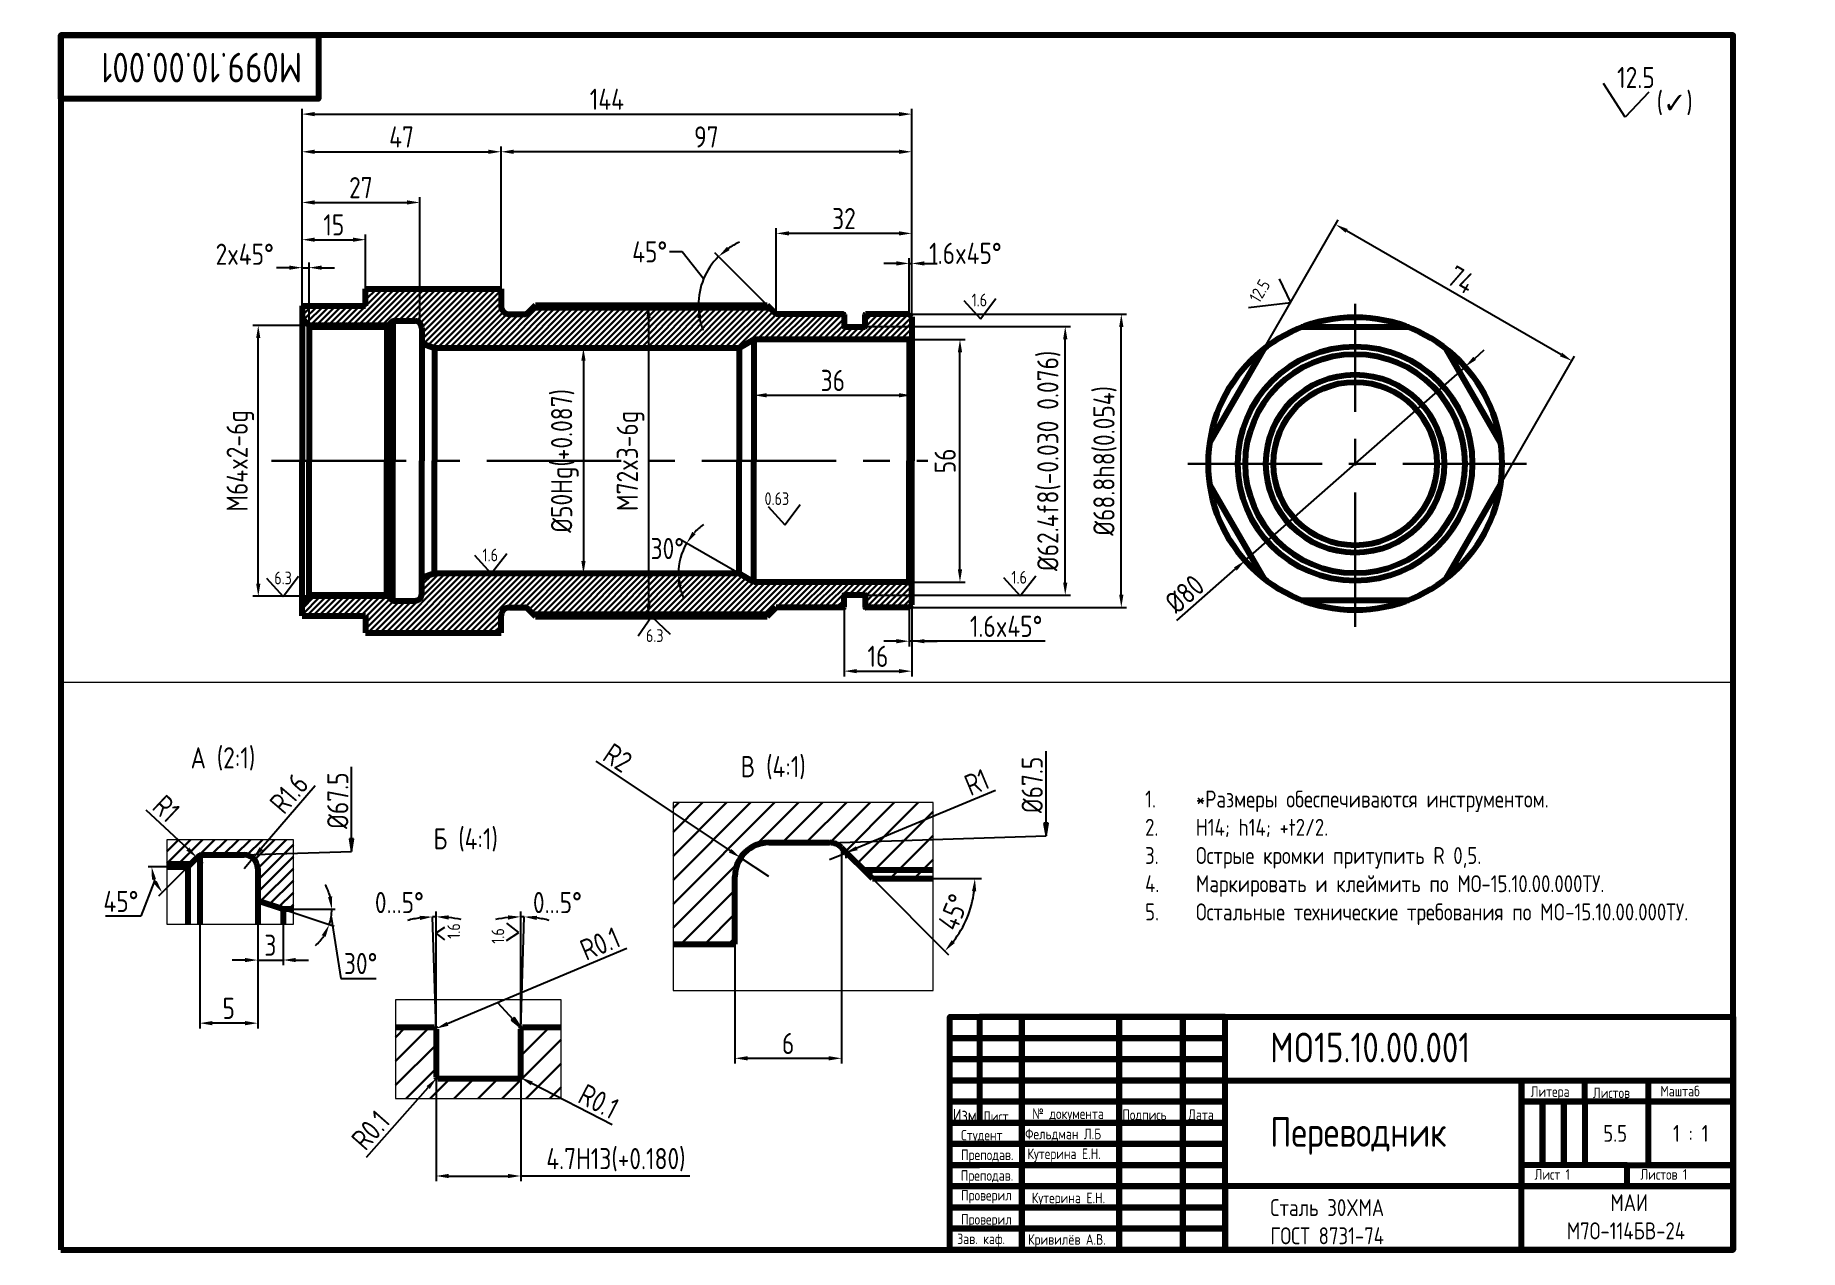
# Paper-space layout 'Лист1' of a CAD drawing. Header units: millimetres. Extents: x 14 to 431, y 5 to 292.
# The model-space entities are those that its viewports show. They can reach past a viewport. Long polylines and large blocks are cut down to what shows.
import ezdxf

# ---------------------------------------------------------------- set-up
doc = ezdxf.new("R2010")
doc.units = ezdxf.units.MM
doc.linetypes.add('CENTER', pattern=[50.8, 31.75, -6.35, 6.35, -6.35])
for name, color, linetype, lineweight in [('AM_5', 3, 'Continuous', 25), ('Оси', 1, 'CENTER', 30), ('Основной', 5, 'Continuous', 80), ('Размеры', 3, 'Continuous', 25), ('Текст', 3, 'Continuous', 20), ('Тескт', 250, 'Continuous', 25)]:
    doc.layers.add(name, color=color, linetype=linetype, lineweight=lineweight)
doc.layers.add('AM_VIEWS', color=1, linetype='Continuous', lineweight=25, plot=False)
doc.layers.add('Шероховатость', color=210, linetype='Continuous')
doc.styles.get("Standard").update_dxf_attribs({"font": 'arial.ttf'})
doc.styles.add('ГОСТ', font='GOST_A.TTF')
doc.dimstyles.new('Apx$0', dxfattribs={"dimtxt": 5, "dimasz": 3, "dimexe": 1.25, "dimexo": 0, "dimgap": 1, "dimtad": 1, "dimdsep": 46, "dimtxsty": 'ГОСТ', "dimcen": 5, "dimclrd": 256, "dimclre": 256, "dimclrt": 256, "dimadec": 0, "dimazin": 2, "dimtp": 0.1, "dimtm": 0.1, "dimtfac": 0.71, "dimtmove": 1, "dimatfit": 3, "dimldrblk": 'NONE', "dimfxl": 1, "dimlwd": -1, "dimlwe": -1, "dimarcsym": 0})
doc.dimstyles.new('Apx$2', dxfattribs={"dimtxt": 5, "dimasz": 3, "dimexe": 1.25, "dimexo": 0, "dimgap": 1, "dimtad": 1, "dimdsep": 46, "dimtxsty": 'ГОСТ', "dimcen": 5, "dimclrd": 256, "dimclre": 256, "dimclrt": 256, "dimadec": 0, "dimazin": 2, "dimtp": 0.1, "dimtm": 0.1, "dimtfac": 0.71, "dimtmove": 1, "dimatfit": 3, "dimldrblk": 'NONE', "dimfxl": 1, "dimlwd": -1, "dimlwe": -1, "dimarcsym": 0})
doc.dimstyles.new('Apx$3', dxfattribs={"dimtxt": 5, "dimasz": 3, "dimexe": 1.25, "dimexo": 0, "dimgap": 1, "dimtad": 1, "dimdsep": 46, "dimtxsty": 'ГОСТ', "dimcen": 5, "dimclrd": 256, "dimclre": 256, "dimclrt": 256, "dimadec": 0, "dimazin": 2, "dimtp": 0.1, "dimtm": 0.1, "dimtfac": 0.71, "dimtmove": 1, "dimatfit": 3, "dimldrblk": 'NONE', "dimfxl": 1, "dimlwd": -1, "dimlwe": -1, "dimarcsym": 0})
doc.dimstyles.new('Apx$4', dxfattribs={"dimtxt": 5, "dimasz": 3, "dimexe": 1.25, "dimexo": 0, "dimgap": 1, "dimtad": 1, "dimdsep": 46, "dimtxsty": 'ГОСТ', "dimcen": 5, "dimclrd": 256, "dimclre": 256, "dimclrt": 256, "dimadec": 0, "dimazin": 2, "dimtp": 0.1, "dimtm": 0.1, "dimtfac": 0.71, "dimtmove": 1, "dimatfit": 3, "dimldrblk": 'NONE', "dimfxl": 1, "dimlwd": -1, "dimlwe": -1, "dimarcsym": 0})

psp = doc.layouts.new('Лист1')

# ---------------------------------------------------------------- texts
at = {"layer": 'Основной', "insert": (272.116, 113.498), "char_height": 4, "attachment_point": 1}
psp.add_mtext_dynamic_manual_height_columns('\\pi-12,l16,t16;{\\fGOST type A|b0|i0|c0|p34;1.^I*\\fGOST type A|b0|i0|c204|p34;Размеры обеспечиваются инструментом\\fGOST type A|b0|i0|c0|p34;.\\P2.^IH14; h14; +t2/2.\\P3.^I\\fGOST type A|b0|i0|c204|p34;Острые кромки притупить \\fGOST type A|b0|i0|c0|p34;R 0,5.\\P4.^I\\fGOST type A|b0|i0|c204|p34;Маркировать и клеймить по МО\\fGOST type A|b0|i0|c0|p34;-15.10.00.000\\fGOST type A|b0|i0|c204|p34;ТУ\\fGOST type A|b0|i0|c0|p34;.\\P5.^I\\fGOST type A|b0|i0|c204|p34;Остальные технические требования по \\fGOST type A|b0|i0|c0|p34;MO-15.10.00.000\\fGOST type A|b0|i0|c204|p34;ТУ\\fGOST type A|b0|i0|c0|p34;.}', width=134.07268, gutter_width=12.5, heights=[0], dxfattribs=at)
at = {"layer": 'Размеры', "char_height": 5, "attachment_point": 1, "rotation": 90}
for insert in [(246.95, 108.165), (82.932, 104.448)]:
    psp.add_mtext_dynamic_manual_height_columns('{\\fGOST type A|b0|i0|c204|p34;%%C\\fGOST type A|b0|i0|c0|p34;67.5}', width=12.5448, gutter_width=12.5, heights=[0], dxfattribs=dict(at, insert=insert))
at = {"layer": 'Текст', "color": 0, "insert": (76.994, 280.866), "char_height": 7, "attachment_point": 1, "rotation": 180}
psp.add_mtext_dynamic_manual_height_columns('{\\fGOST type A|b0|i0|c0|p34;M099.10.00.001}', width=59.62281, gutter_width=12.5, heights=[0], dxfattribs=at)
at = {"layer": 'Текст', "color": 0, "style": 'ГОСТ'}
for s, width, heights, insert, char_height, attachment_point in [('MO15.10.00.001', 79.05245, [0], (305.68, 56.286), 7, 1), ('Литера', 15, [0], (367.181, 43.622), 2.5, 1), ('Листов', 15, [0], (381.885, 43.314), 2.5, 1), ('Маштаб', 30, [0], (397.812, 43.721), 2.5, 1), ('Изм.', 4.24529, [0], (230.679, 38.282), 3, 1), ('№ документа', 22.31239, [0], (249.475, 38.392), 2.5, 1), ('Фельдман Л.Б', 22.28536, [0], (247.765, 33.608), 2.5, 1), ('Переводник', 79.05245, [0], (305.68, 36.322), 7, 1), ('5.5', 20, [0], (387.143, 32.5), 4, 5), ('1 : 1', 20, [0], (405, 32.5), 4, 5), ('Студент', 17, [0], (232.648, 33.315), 2.5, 1), ('Преподав.', 17, [0], (232.645, 28.678), 2.5, 1), ('Кутерина Е.Н.', 23, [3.129], (248.306, 28.925), 2.5, 1), ('Преподав.', 17, [0], (232.587, 23.797), 2.5, 1), ('Лист 1', 25, [0], (368.104, 24.051), 2.5, 1), ('Листов 1', 25, [0], (393.104, 24.051), 2.5, 1), ('Проверил', 14.34686, [0], (232.653, 19.128), 2.5, 1), ('Кутерина Е.Н.', 23, [3.129], (249.337, 18.493), 2.5, 1), ('Сталь 30XMA^JГОСТ 8731-74', 79.05245, [0], (305.68, 16.956), 4, 1), ('\\pi20.99571;МАИ\\P\\pi10.70264;М7О-114БВ-24', 50, [0], (365, 18.128), 4, 1), ('Проверил', 14.34686, [0], (232.653, 13.432), 2.5, 1), ('Зав. каф.', 13.02451, [7.58], (231.728, 8.819), 2.5, 1), ('Кривилёв А.В.', 23, [3.129], (248.45, 8.686), 2.5, 1)]:
    psp.add_mtext_dynamic_manual_height_columns(s, width=width, gutter_width=12.5, heights=heights, dxfattribs=dict(at, insert=insert, char_height=char_height, attachment_point=attachment_point))
at = {"layer": 'Текст', "color": 0, "insert": (237.81, 37.74), "char_height": 2.5, "width": 6.25625, "attachment_point": 1, "style": 'ГОСТ'}
psp.add_mtext('Лист.', dxfattribs=at)
at = {"layer": 'Текст', "color": 0, "char_height": 2.5, "attachment_point": 1, "style": 'ГОСТ'}
for s, insert in [('Подпись', (270.727, 38.15)), ('Дата', (286.289, 38.165))]:
    psp.add_mtext(s, dxfattribs=dict(at, insert=insert))
at = {"layer": 'Тескт', "char_height": 5, "attachment_point": 1}
for s, insert in [('{\\fGOST type A|b0|i0|c0|p34;A (2:1)}', (50.668, 123.757)), ('{\\fGOST type A|b0|i0|c0|p34;B (4:1)}', (180.603, 121.669)), ('{\\fGOST type A|b0|i0|c204|p34;Б\\fGOST type A|b0|i0|c0|p34; (\\fGOST type A|b0|i0|c204|p34;4\\fGOST type A|b0|i0|c0|p34;:1)}', (108.022, 104.612))]:
    psp.add_mtext_dynamic_manual_height_columns(s, width=37.75161, gutter_width=12.5, heights=[0], dxfattribs=dict(at, insert=insert))
at = {"layer": 'Шероховатость', "attachment_point": 1}
for s, width, insert, char_height in [('{\\fGOST type A|b0|i0|c204|p34;12.5}', 17.2724, (387.601, 284.516), 5), ('{\\fGOST type A|b0|i0|c204|p34;(}✓{\\fGOST type A|b0|i0|c204|p34;)}', 29.38294, (396.93, 278.611), 5), ('{\\fGOST type A|b0|i0|c204|p34;1.6}', 17.2724, (235.133, 230.926), 3), ('{\\fGOST type A|b0|i0|c0|p34;0.63}', 17.2724, (186.226, 183.988), 3), ('{\\fGOST type A|b0|i0|c204|p34;1.6}', 17.2724, (119.604, 170.682), 3), ('{\\fGOST type A|b0|i0|c0|p34;6.3}', 17.2724, (70.421, 165.25), 3), ('{\\fGOST type A|b0|i0|c204|p34;1.6}', 17.2724, (244.536, 165.405), 3), ('{\\fGOST type A|b0|i0|c0|p34;6.3}', 17.2724, (158.207, 151.619), 3)]:
    psp.add_mtext_dynamic_manual_height_columns(s, width=width, gutter_width=12.5, heights=[0], dxfattribs=dict(at, insert=insert, char_height=char_height))
at = {"layer": 'Шероховатость', "char_height": 3, "attachment_point": 1}
for s, insert, rotation in [('{\\fGOST type A|b0|i0|c0|p34;12.5}', (300.522, 230.066), 58.97206), ('{\\fGOST type A|b0|i0|c204|p34;1.6}', (111.327, 78.487), 90), ('{\\fGOST type A|b0|i0|c204|p34;1.6}', (121.745, 77.314), 90)]:
    psp.add_mtext_dynamic_manual_height_columns(s, width=17.2724, gutter_width=12.5, heights=[0], dxfattribs=dict(at, insert=insert, rotation=rotation))

msp = doc.modelspace()

# ---------------------------------------------------------------- blocks, each defined once
blk = doc.blocks.new('*D44')
at = {"layer": 'Размеры', "transparency": 16777216}
for p, q in [((188.99, 226.08), (188.99, 246.43)), ((220.99, 225.48), (220.99, 246.43)), ((217.99, 245.18), (191.99, 245.18))]:
    blk.add_line(p, q, dxfattribs=at)
for points in [[(191.99, 245.68), (191.99, 244.68), (188.99, 245.18)], [(217.99, 245.68), (217.99, 244.68), (220.99, 245.18)]]:
    blk.add_solid(points, dxfattribs=at)
at = {"layer": 'Размеры', "transparency": 16777216, "insert": (204.99, 248.68), "char_height": 5, "attachment_point": 5, "style": 'ГОСТ'}
blk.add_mtext('32', dxfattribs=at)
blk = doc.blocks.new('_NONE')
blk = doc.blocks.new('*D45')
at = {"layer": 'AM_5', "transparency": 16777216}
for p, q in [((123.99, 232.08), (123.99, 265.72)), ((217.99, 264.47), (126.99, 264.47)), ((220.99, 225.48), (220.99, 265.72))]:
    blk.add_line(p, q, dxfattribs=at)
for points in [[(126.99, 264.97), (126.99, 263.97), (123.99, 264.47)], [(217.99, 264.97), (217.99, 263.97), (220.99, 264.47)]]:
    blk.add_solid(points, dxfattribs=at)
at = {"layer": 'AM_5', "transparency": 16777216, "insert": (172.49, 267.97), "char_height": 5, "attachment_point": 5, "style": 'ГОСТ'}
blk.add_mtext('97', dxfattribs=at)
blk = doc.blocks.new('*D46')
at = {"layer": 'AM_5', "transparency": 16777216}
for p, q in [((76.99, 228.08), (76.99, 274.62)), ((79.99, 273.37), (217.99, 273.37)), ((220.99, 225.48), (220.99, 274.62))]:
    blk.add_line(p, q, dxfattribs=at)
for points in [[(79.99, 273.87), (79.99, 272.87), (76.99, 273.37)], [(217.99, 273.87), (217.99, 272.87), (220.99, 273.37)]]:
    blk.add_solid(points, dxfattribs=at)
at = {"layer": 'AM_5', "transparency": 16777216, "insert": (148.99, 276.87), "char_height": 5, "attachment_point": 5, "style": 'ГОСТ'}
blk.add_mtext('144', dxfattribs=at)
blk = doc.blocks.new('*D47')
at = {"layer": 'AM_5', "transparency": 16777216}
for p, q in [((76.99, 225.08), (76.99, 238.33)), ((78.65, 223.42), (78.65, 238.33)), ((73.99, 237.08), (70.99, 237.08)), ((76.99, 237.08), (78.65, 237.08)), ((81.65, 237.08), (84.65, 237.08))]:
    blk.add_line(p, q, dxfattribs=at)
for points in [[(73.99, 237.58), (73.99, 236.58), (76.99, 237.08)], [(81.65, 237.58), (81.65, 236.58), (78.65, 237.08)]]:
    blk.add_solid(points, dxfattribs=at)
at = {"layer": 'AM_5', "transparency": 16777216, "insert": (63.44, 240.25), "char_height": 5, "attachment_point": 5, "style": 'ГОСТ'}
blk.add_mtext('2x45%%D', dxfattribs=at)
blk = doc.blocks.new('*D48')
at = {"layer": 'AM_5', "transparency": 16777216}
for p, q in [((76.99, 228.08), (76.99, 244.94)), ((79.99, 243.69), (88.99, 243.69)), ((91.99, 228.08), (91.99, 244.94))]:
    blk.add_line(p, q, dxfattribs=at)
for points in [[(79.99, 244.19), (79.99, 243.19), (76.99, 243.69)], [(88.99, 244.19), (88.99, 243.19), (91.99, 243.69)]]:
    blk.add_solid(points, dxfattribs=at)
at = {"layer": 'AM_5', "transparency": 16777216, "insert": (84.49, 247.19), "char_height": 5, "attachment_point": 5, "style": 'ГОСТ'}
blk.add_mtext('15', dxfattribs=at)
blk = doc.blocks.new('*D49')
at = {"layer": 'AM_5', "transparency": 16777216}
for p, q in [((76.99, 228.08), (76.99, 265.72)), ((79.99, 264.47), (120.99, 264.47)), ((123.99, 232.08), (123.99, 265.72))]:
    blk.add_line(p, q, dxfattribs=at)
for points in [[(79.99, 264.97), (79.99, 263.97), (76.99, 264.47)], [(120.99, 264.97), (120.99, 263.97), (123.99, 264.47)]]:
    blk.add_solid(points, dxfattribs=at)
at = {"layer": 'AM_5', "transparency": 16777216, "insert": (100.49, 267.97), "char_height": 5, "attachment_point": 5, "style": 'ГОСТ'}
blk.add_mtext('47', dxfattribs=at)
blk = doc.blocks.new('*D50')
at = {"layer": 'AM_5', "transparency": 16777216}
for p, q in [((217.39, 238.08), (214.39, 238.08)), ((220.39, 226.08), (220.39, 239.33)), ((220.39, 238.08), (220.99, 238.08)), ((220.99, 225.48), (220.99, 239.33)), ((223.99, 238.08), (226.99, 238.08))]:
    blk.add_line(p, q, dxfattribs=at)
for points in [[(217.39, 238.58), (217.39, 237.58), (220.39, 238.08)], [(223.99, 238.58), (223.99, 237.58), (220.99, 238.08)]]:
    blk.add_solid(points, dxfattribs=at)
at = {"layer": 'AM_5', "transparency": 16777216, "insert": (233.67, 240.47), "char_height": 5, "attachment_point": 5, "style": 'ГОСТ'}
blk.add_mtext('1.6x45%%D', dxfattribs=at)
blk = doc.blocks.new('*D51')
at = {"layer": 'AM_5', "transparency": 16777216}
for p, q in [((166.78, 240.82), (163.78, 240.82)), ((171.84, 234.43), (166.78, 240.82)), ((186.87, 228.2), (174.48, 240.59))]:
    blk.add_line(p, q, dxfattribs=at)
for start, end in [(113.8474, 124.4237), (135, 180), (190.5763, 201.1526)]:
    blk.add_arc((186.87, 228.2), 16.28, start, end, dxfattribs=at)
for points in [[(177.99, 241.24), (177.35, 242.01), (175.36, 239.71)], [(170.38, 225.16), (171.37, 225.26), (170.6, 228.2)]]:
    blk.add_solid(points, dxfattribs=at)
at = {"layer": 'AM_5', "transparency": 16777216, "insert": (159.1, 240.82), "char_height": 5, "attachment_point": 5, "style": 'ГОСТ'}
blk.add_mtext('45°', dxfattribs=at)
blk = doc.blocks.new('*D52')
at = {"layer": 'AM_5', "transparency": 16777216}
for p, q in [((78.65, 223.42), (65.4, 223.42)), ((66.65, 162.42), (66.65, 220.42)), ((78.65, 159.42), (65.4, 159.42))]:
    blk.add_line(p, q, dxfattribs=at)
for points in [[(66.15, 220.42), (67.15, 220.42), (66.65, 223.42)], [(66.15, 162.42), (67.15, 162.42), (66.65, 159.42)]]:
    blk.add_solid(points, dxfattribs=at)
at = {"layer": 'AM_5', "transparency": 16777216, "insert": (62.42, 191.42), "char_height": 5, "attachment_point": 5, "rotation": 90, "style": 'ГОСТ'}
blk.add_mtext('M64x2-6g', dxfattribs=at)
blk = doc.blocks.new('*D53')
at = {"layer": 'AM_5', "transparency": 16777216}
for p, q in [((144.26, 218.08), (142.2, 218.08)), ((143.45, 215.08), (143.45, 167.77)), ((144.26, 164.77), (142.2, 164.77))]:
    blk.add_line(p, q, dxfattribs=at)
for points in [[(142.95, 215.08), (143.95, 215.08), (143.45, 218.08)], [(142.95, 167.77), (143.95, 167.77), (143.45, 164.77)]]:
    blk.add_solid(points, dxfattribs=at)
at = {"layer": 'AM_5', "transparency": 16777216, "insert": (139.06, 191.42), "char_height": 5, "attachment_point": 5, "rotation": 90, "style": 'ГОСТ'}
blk.add_mtext('%%C50Hg(+0.087)', dxfattribs=at)
blk = doc.blocks.new('*D54')
at = {"layer": 'AM_5', "transparency": 16777216}
for p, q in [((159.49, 228.2), (157.56, 228.2)), ((158.81, 225.2), (158.81, 157.65)), ((159.49, 154.65), (157.56, 154.65))]:
    blk.add_line(p, q, dxfattribs=at)
for points in [[(158.31, 225.2), (159.31, 225.2), (158.81, 228.2)], [(158.31, 157.65), (159.31, 157.65), (158.81, 154.65)]]:
    blk.add_solid(points, dxfattribs=at)
at = {"layer": 'AM_5', "transparency": 16777216, "insert": (154.58, 191.42), "char_height": 5, "attachment_point": 5, "rotation": 90, "style": 'ГОСТ'}
blk.add_mtext('M72x3-6g', dxfattribs=at)
blk = doc.blocks.new('*D55')
at = {"layer": 'AM_5', "transparency": 16777216}
blk.add_line((180.26, 164.77), (166.72, 172.58), dxfattribs=at)
for start, end in [(126.0494, 138.0247), (150, 180), (191.9753, 203.9506)]:
    blk.add_arc((180.26, 164.77), 14.38, start, end, dxfattribs=at)
for points in [[(169.97, 174.09), (169.16, 174.68), (167.8, 171.96)], [(165.69, 161.73), (166.69, 161.84), (165.88, 164.77)]]:
    blk.add_solid(points, dxfattribs=at)
at = {"layer": 'AM_5', "transparency": 16777216, "insert": (163.26, 170.7), "char_height": 5, "attachment_point": 5, "style": 'ГОСТ'}
blk.add_mtext('30°', dxfattribs=at)
blk = doc.blocks.new('*D56')
at = {"layer": 'AM_5', "transparency": 16777216}
for p, q in [((183.72, 205.75), (183.72, 208.17)), ((186.72, 206.92), (217.99, 206.92)), ((220.99, 205.75), (220.99, 208.17))]:
    blk.add_line(p, q, dxfattribs=at)
for points in [[(186.72, 207.42), (186.72, 206.42), (183.72, 206.92)], [(217.99, 207.42), (217.99, 206.42), (220.99, 206.92)]]:
    blk.add_solid(points, dxfattribs=at)
at = {"layer": 'AM_5', "transparency": 16777216, "insert": (202.36, 210.42), "char_height": 5, "attachment_point": 5, "style": 'ГОСТ'}
blk.add_mtext('36', dxfattribs=at)
blk = doc.blocks.new('*D57')
at = {"layer": 'AM_5', "transparency": 16777216}
for p, q in [((205.02, 159.74), (205.02, 140.48)), ((220.99, 159.74), (220.99, 140.48)), ((208.02, 141.73), (217.99, 141.73))]:
    blk.add_line(p, q, dxfattribs=at)
for points in [[(208.02, 142.23), (208.02, 141.23), (205.02, 141.73)], [(217.99, 142.23), (217.99, 141.23), (220.99, 141.73)]]:
    blk.add_solid(points, dxfattribs=at)
at = {"layer": 'AM_5', "transparency": 16777216, "insert": (213.01, 145.23), "char_height": 5, "attachment_point": 5, "style": 'ГОСТ'}
blk.add_mtext('16', dxfattribs=at)
blk = doc.blocks.new('*D58')
at = {"layer": 'AM_5', "transparency": 16777216}
for p, q in [((220.39, 156.77), (220.39, 147.56)), ((220.99, 157.37), (220.99, 147.56)), ((217.39, 148.81), (214.39, 148.81)), ((220.99, 148.81), (220.39, 148.81)), ((220.99, 148.81), (220.39, 148.81)), ((252.52, 148.81), (220.99, 148.81)), ((223.99, 148.81), (226.99, 148.81))]:
    blk.add_line(p, q, dxfattribs=at)
for points in [[(217.39, 149.31), (217.39, 148.31), (220.39, 148.81)], [(223.99, 149.31), (223.99, 148.31), (220.99, 148.81)]]:
    blk.add_solid(points, dxfattribs=at)
at = {"layer": 'AM_5', "transparency": 16777216, "insert": (243.29, 152.32), "char_height": 5, "attachment_point": 5, "style": 'ГОСТ'}
blk.add_mtext('1.6x45%%D', dxfattribs=at)
blk = doc.blocks.new('*D59')
at = {"layer": 'AM_5', "transparency": 16777216}
for p, q in [((220.39, 220.08), (233.64, 220.08)), ((232.39, 165.77), (232.39, 217.08)), ((220.39, 162.77), (233.64, 162.77))]:
    blk.add_line(p, q, dxfattribs=at)
for points in [[(231.89, 217.08), (232.89, 217.08), (232.39, 220.08)], [(231.89, 165.77), (232.89, 165.77), (232.39, 162.77)]]:
    blk.add_solid(points, dxfattribs=at)
at = {"layer": 'AM_5', "transparency": 16777216, "insert": (228.89, 191.42), "char_height": 5, "attachment_point": 5, "rotation": 90, "style": 'ГОСТ'}
blk.add_mtext('56', dxfattribs=at)
blk = doc.blocks.new('*D60')
at = {"layer": 'AM_5', "transparency": 16777216}
for p, q in [((209.99, 223.18), (258.5, 223.18)), ((257.25, 162.67), (257.25, 220.18)), ((209.89, 159.67), (258.5, 159.67))]:
    blk.add_line(p, q, dxfattribs=at)
for points in [[(256.75, 220.18), (257.75, 220.18), (257.25, 223.18)], [(256.75, 162.67), (257.75, 162.67), (257.25, 159.67)]]:
    blk.add_solid(points, dxfattribs=at)
at = {"layer": 'AM_5', "transparency": 16777216, "insert": (253.39, 191.42), "char_height": 5, "attachment_point": 5, "rotation": 90, "style": 'ГОСТ'}
blk.add_mtext('%%C62.4f8(-0.030 0.076)', dxfattribs=at)
blk = doc.blocks.new('*D61')
at = {"layer": 'AM_5', "transparency": 16777216}
for p, q in [((220.39, 226.08), (271.74, 226.08)), ((270.49, 159.77), (270.49, 223.08)), ((220.39, 156.77), (271.74, 156.77))]:
    blk.add_line(p, q, dxfattribs=at)
for points in [[(269.99, 223.08), (270.99, 223.08), (270.49, 226.08)], [(269.99, 159.77), (270.99, 159.77), (270.49, 156.77)]]:
    blk.add_solid(points, dxfattribs=at)
at = {"layer": 'AM_5', "transparency": 16777216, "insert": (266.64, 191.42), "char_height": 5, "attachment_point": 5, "rotation": 90, "style": 'ГОСТ'}
blk.add_mtext('%%C68.8h8(0.054)', dxfattribs=at)
blk = doc.blocks.new('*D119')
at = {"layer": 'AM_5', "transparency": 16777216}
for p, q in [((353.96, 215.65), (356.21, 217.63)), ((351.71, 213.67), (299.7, 167.85)), ((283.61, 153.68), (297.45, 165.87))]:
    blk.add_line(p, q, dxfattribs=at)
for points in [[(353.63, 216.03), (354.29, 215.28), (351.71, 213.67)], [(297.12, 166.25), (297.78, 165.5), (299.7, 167.85)]]:
    blk.add_solid(points, dxfattribs=at)
at = {"layer": 'AM_5', "transparency": 16777216, "insert": (285.44, 159.96), "char_height": 5, "attachment_point": 5, "rotation": 41.3785, "style": 'ГОСТ'}
blk.add_mtext('%%C80', dxfattribs=at)
blk = doc.blocks.new('*D120')
at = {"layer": 'AM_5', "transparency": 16777216}
for p, q in [((304.17, 217.92), (321.75, 248.36)), ((374.34, 216.55), (323.72, 245.78)), ((359.99, 185.69), (377.56, 216.14))]:
    blk.add_line(p, q, dxfattribs=at)
for points in [[(323.97, 246.21), (323.47, 245.34), (321.13, 247.28)], [(374.59, 216.99), (374.09, 216.12), (376.94, 215.05)]]:
    blk.add_solid(points, dxfattribs=at)
at = {"layer": 'AM_5', "transparency": 16777216, "insert": (350.78, 234.2), "char_height": 5, "attachment_point": 5, "rotation": 330, "style": 'ГОСТ'}
blk.add_mtext('74', dxfattribs=at)
blk = doc.blocks.new('*D121')
at = {"layer": 'AM_5', "transparency": 16777216}
for p, q in [((40.11, 108.98), (49.99, 99.71)), ((53.64, 96.29), (52.18, 97.65))]:
    blk.add_line(p, q, dxfattribs=at)
blk.add_arc((53.64, 96.29), 2, 135, 172.6322, dxfattribs=at)
blk.add_solid([(50.34, 100.07), (49.65, 99.34), (52.18, 97.65)], dxfattribs=at)
at = {"layer": 'AM_5', "transparency": 16777216, "insert": (44.93, 109.26), "char_height": 5, "attachment_point": 5, "rotation": 316.8224, "style": 'ГОСТ'}
blk.add_mtext('R1', dxfattribs=at)
blk = doc.blocks.new('*D122')
at = {"layer": 'AM_5', "transparency": 16777216}
for p, q in [((80.07, 114.62), (67.35, 99.79)), ((63.31, 95.09), (65.39, 97.51))]:
    blk.add_line(p, q, dxfattribs=at)
blk.add_solid([(66.97, 100.12), (67.73, 99.47), (65.39, 97.51)], dxfattribs=at)
at = {"layer": 'AM_5', "transparency": 16777216, "insert": (73.91, 112.82), "char_height": 5, "attachment_point": 5, "rotation": 49.371, "style": 'ГОСТ'}
blk.add_mtext('R1.6', dxfattribs=at)
blk = doc.blocks.new('*D123')
at = {"layer": 'AM_5', "transparency": 16777216}
for p, q in [((109.03, 45.88), (108.77, 45.58)), ((92.24, 26.9), (106.78, 43.33))]:
    blk.add_line(p, q, dxfattribs=at)
blk.add_solid([(106.41, 43.66), (107.16, 43), (108.77, 45.58)], dxfattribs=at)
at = {"layer": 'AM_5', "transparency": 16777216, "insert": (93.18, 33.25), "char_height": 5, "attachment_point": 5, "rotation": 48.5061, "style": 'ГОСТ'}
blk.add_mtext('R0.1', dxfattribs=at)
blk = doc.blocks.new('*D124')
at = {"layer": 'AM_5', "transparency": 16777216}
for p, q in [((128.23, 45.88), (128.59, 45.7)), ((150.24, 34.48), (131.25, 44.32))]:
    blk.add_line(p, q, dxfattribs=at)
blk.add_solid([(131.48, 44.76), (131.02, 43.87), (128.59, 45.7)], dxfattribs=at)
at = {"layer": 'AM_5', "transparency": 16777216, "insert": (147.07, 40.07), "char_height": 5, "attachment_point": 5, "rotation": 332.621, "style": 'ГОСТ'}
blk.add_mtext('R0.1', dxfattribs=at)
blk = doc.blocks.new('*D125')
at = {"layer": 'AM_5', "transparency": 16777216}
for p, q in [((153.71, 76.17), (111.37, 58.4)), ((108.23, 57.08), (108.6, 57.23))]:
    blk.add_line(p, q, dxfattribs=at)
blk.add_solid([(111.18, 58.86), (111.56, 57.93), (108.6, 57.23)], dxfattribs=at)
at = {"layer": 'AM_5', "transparency": 16777216, "insert": (147.39, 77.32), "char_height": 5, "attachment_point": 5, "rotation": 22.7701, "style": 'ГОСТ'}
blk.add_mtext('R0.1', dxfattribs=at)
blk = doc.blocks.new('*D126')
at = {"layer": 'AM_5', "transparency": 16777216}
for p, q in [((146.37, 120.48), (178.07, 99.3)), ((187.21, 93.19), (180.56, 97.64))]:
    blk.add_line(p, q, dxfattribs=at)
blk.add_solid([(178.35, 99.72), (177.79, 98.89), (180.56, 97.64)], dxfattribs=at)
at = {"layer": 'AM_5', "transparency": 16777216, "insert": (151.54, 121.24), "char_height": 5, "attachment_point": 5, "rotation": 326.2527, "style": 'ГОСТ'}
blk.add_mtext('R2', dxfattribs=at)
blk = doc.blocks.new('*D127')
at = {"layer": 'AM_5', "transparency": 16777216}
for p, q in [((240.76, 113.54), (208.02, 99.89)), ((201.56, 97.19), (205.25, 98.73))]:
    blk.add_line(p, q, dxfattribs=at)
blk.add_arc((201.56, 97.19), 4, 4.732, 45, dxfattribs=at)
blk.add_solid([(207.83, 100.35), (208.21, 99.42), (205.25, 98.73)], dxfattribs=at)
at = {"layer": 'AM_5', "transparency": 16777216, "insert": (236.35, 115.5), "char_height": 5, "attachment_point": 5, "rotation": 22.6369, "style": 'ГОСТ'}
blk.add_mtext('R1', dxfattribs=at)
blk = doc.blocks.new('*D128')
at = {"layer": 'AM_5', "transparency": 16777216}
for p, q in [((204.39, 100.02), (204.39, 48.99)), ((179.21, 93.19), (179.21, 48.99)), ((182.21, 50.24), (201.39, 50.24))]:
    blk.add_line(p, q, dxfattribs=at)
for points in [[(182.21, 50.74), (182.21, 49.74), (179.21, 50.24)], [(201.39, 50.74), (201.39, 49.74), (204.39, 50.24)]]:
    blk.add_solid(points, dxfattribs=at)
at = {"layer": 'AM_5', "transparency": 16777216, "insert": (191.8, 53.74), "char_height": 5, "attachment_point": 5, "style": 'ГОСТ'}
blk.add_mtext('6', dxfattribs=at)
blk = doc.blocks.new('*D129')
at = {"layer": 'AM_5', "transparency": 16777216}
blk.add_line((211.7, 92.71), (229.71, 74.7), dxfattribs=at)
blk.add_arc((211.7, 92.71), 24.21, 322.103, 352.897, dxfattribs=at)
for points in [[(235.23, 89.74), (236.23, 89.68), (235.91, 92.71)], [(231.18, 77.5), (230.43, 78.16), (228.82, 75.58)]]:
    blk.add_solid(points, dxfattribs=at)
at = {"layer": 'AM_5', "transparency": 16777216, "insert": (230.84, 84.78), "char_height": 5, "attachment_point": 5, "rotation": 67.5, "style": 'ГОСТ'}
blk.add_mtext('45°', dxfattribs=at)
blk = doc.blocks.new('*D130')
at = {"layer": 'AM_5', "transparency": 16777216}
for p, q in [((52.81, 87.46), (52.81, 57.29)), ((66.51, 87.46), (66.51, 57.29)), ((63.51, 58.54), (55.81, 58.54))]:
    blk.add_line(p, q, dxfattribs=at)
for points in [[(55.81, 59.04), (55.81, 58.04), (52.81, 58.54)], [(63.51, 59.04), (63.51, 58.04), (66.51, 58.54)]]:
    blk.add_solid(points, dxfattribs=at)
at = {"layer": 'AM_5', "transparency": 16777216, "insert": (59.66, 62.04), "char_height": 5, "attachment_point": 5, "style": 'ГОСТ'}
blk.add_mtext('5', dxfattribs=at)
blk = doc.blocks.new('*D131')
at = {"layer": 'AM_5', "transparency": 16777216}
for p, q in [((66.51, 87.46), (66.51, 72.21)), ((72.51, 85.46), (72.51, 72.21)), ((63.51, 73.46), (60.51, 73.46)), ((66.51, 73.46), (72.51, 73.46)), ((75.51, 73.46), (78.51, 73.46))]:
    blk.add_line(p, q, dxfattribs=at)
for points in [[(63.51, 73.96), (63.51, 72.96), (66.51, 73.46)], [(75.51, 73.96), (75.51, 72.96), (72.51, 73.46)]]:
    blk.add_solid(points, dxfattribs=at)
at = {"layer": 'AM_5', "transparency": 16777216, "insert": (69.51, 76.96), "char_height": 5, "attachment_point": 5, "style": 'ГОСТ'}
blk.add_mtext('3', dxfattribs=at)
blk = doc.blocks.new('*D132')
at = {"layer": 'AM_5', "transparency": 16777216}
for p, q in [((72.51, 85.46), (84.6, 81.43)), ((83.86, 83.62), (86.15, 69.13)), ((86.15, 69.13), (94.51, 69.13))]:
    blk.add_line(p, q, dxfattribs=at)
for start, end in [(14.9933, 29.9865), (341.5651, 0), (311.5785, 326.5718)]:
    blk.add_arc((72.51, 85.46), 11.5, start, end, dxfattribs=at)
for points in [[(84.11, 88.5), (83.12, 88.37), (84.01, 85.46)], [(81.65, 79.34), (82.55, 78.91), (83.42, 81.82)]]:
    blk.add_solid(points, dxfattribs=at)
at = {"layer": 'AM_5', "transparency": 16777216, "insert": (90.83, 72.63), "char_height": 5, "attachment_point": 5, "style": 'ГОСТ'}
blk.add_mtext('30%%D', dxfattribs=at)
blk = doc.blocks.new('*D133')
at = {"layer": 'AM_5', "transparency": 16777216}
for p, q in [((42.13, 92.2), (38.89, 83.81)), ((49.98, 95.46), (43.09, 88.56)), ((38.89, 83.81), (30.53, 83.81))]:
    blk.add_line(p, q, dxfattribs=at)
blk.add_arc((49.98, 95.46), 8.5, 200.3183, 204.6817, dxfattribs=at)
for points in [[(41.52, 92.42), (42.5, 92.59), (41.48, 95.46)], [(42.67, 92.19), (41.85, 91.62), (43.97, 89.44)]]:
    blk.add_solid(points, dxfattribs=at)
at = {"layer": 'AM_5', "transparency": 16777216, "insert": (34.21, 87.31), "char_height": 5, "attachment_point": 5, "style": 'ГОСТ'}
blk.add_mtext('45°', dxfattribs=at)
blk = doc.blocks.new('*D134')
at = {"layer": 'AM_5', "transparency": 16777216}
for p, q in [((108.63, 45.88), (108.63, 21.17)), ((128.63, 45.88), (128.63, 21.17)), ((111.63, 22.42), (125.63, 22.42)), ((168.56, 22.42), (128.63, 22.42))]:
    blk.add_line(p, q, dxfattribs=at)
for points in [[(111.63, 22.92), (111.63, 21.92), (108.63, 22.42)], [(125.63, 22.92), (125.63, 21.92), (128.63, 22.42)]]:
    blk.add_solid(points, dxfattribs=at)
at = {"layer": 'AM_5', "transparency": 16777216, "insert": (151.12, 26.28), "char_height": 5, "attachment_point": 5, "style": 'ГОСТ'}
blk.add_mtext('4.7H13(+0.180)', dxfattribs=at)
blk = doc.blocks.new('*D135')
at = {"layer": 'AM_5', "transparency": 16777216}
blk.add_line((128.63, 83.64), (128.63, 84.94), dxfattribs=at)
for start, end in [(96.4626, 102.9252), (88.2553, 90), (75.3302, 81.7927)]:
    blk.add_arc((128.63, 57.08), 26.61, start, end, dxfattribs=at)
for points in [[(125.61, 84.02), (125.67, 83.02), (128.63, 83.69)], [(132.39, 82.92), (132.48, 83.92), (129.44, 83.68)]]:
    blk.add_solid(points, dxfattribs=at)
at = {"layer": 'AM_5', "transparency": 16777216, "insert": (137.3, 87.04), "char_height": 5, "attachment_point": 5, "style": 'ГОСТ'}
blk.add_mtext('0...5%%D', dxfattribs=at)
blk = doc.blocks.new('*D136')
at = {"layer": 'AM_5', "transparency": 16777216}
blk.add_line((108.63, 83.64), (108.63, 84.94), dxfattribs=at)
for start, end in [(98.2073, 104.6698), (90, 91.7447), (77.0748, 83.5374)]:
    blk.add_arc((108.63, 57.08), 26.61, start, end, dxfattribs=at)
for points in [[(104.79, 83.92), (104.88, 82.92), (107.82, 83.68)], [(111.6, 83.02), (111.66, 84.02), (108.63, 83.69)]]:
    blk.add_solid(points, dxfattribs=at)
at = {"layer": 'AM_5', "transparency": 16777216, "insert": (99.97, 87.04), "char_height": 5, "attachment_point": 5, "style": 'ГОСТ'}
blk.add_mtext('0...5%%D', dxfattribs=at)
blk = doc.blocks.new('*D137')
at = {"layer": 'AM_5', "transparency": 16777216}
for p, q in [((76.99, 228.08), (76.99, 253.74)), ((79.99, 252.49), (101.79, 252.49)), ((104.79, 224.02), (104.79, 253.74))]:
    blk.add_line(p, q, dxfattribs=at)
for points in [[(79.99, 252.99), (79.99, 251.99), (76.99, 252.49)], [(101.79, 252.99), (101.79, 251.99), (104.79, 252.49)]]:
    blk.add_solid(points, dxfattribs=at)
at = {"layer": 'AM_5', "transparency": 16777216, "insert": (90.89, 255.99), "char_height": 5, "attachment_point": 5, "style": 'ГОСТ'}
blk.add_mtext('27', dxfattribs=at)

# ---------------------------------------------------------------- dimensions: what is measured, and where the dimension line sits
at = {"layer": 'AM_5'}
for base, p1, p2, picture, middle in [((220.993, 273.367), (76.993, 228.076), (220.993, 225.476), '*D46', (148.993, 276.87)), ((123.993, 264.469), (76.993, 228.076), (123.993, 232.076), '*D49', (100.493, 267.971)), ((123.993, 264.469), (220.993, 225.476), (123.993, 232.076), '*D45', (172.493, 267.971)), ((91.993, 243.685), (76.993, 228.076), (91.993, 228.076), '*D48', (84.493, 247.189))]:
    dim = psp.add_linear_dim(base=base, p1=p1, p2=p2, dimstyle='Apx$0', dxfattribs=at)
    dim.commit()
    dim.dimension.update_dxf_attribs({"geometry": picture, "text_midpoint": middle})
dim = psp.add_linear_dim(base=(104.787, 252.491), p1=(76.993, 228.076), p2=(104.787, 224.022), text='27', dimstyle='Apx$0', override={"dimlfac": -1}, dxfattribs=at)
dim.commit()
dim.dimension.update_dxf_attribs({"geometry": '*D137', "text_midpoint": (90.89, 255.993)})
for p1, p2, distance, text, override, picture, middle in [((359.986, 185.693), (304.175, 217.916), -33.902, '74', {"dimlfac": -1, "dimpost": ''}, '*D120', (350.783, 234.197)), ((183.72, 205.749), (220.993, 205.749), 1.171, '36', {"dimpost": ''}, '*D56', (202.356, 210.422))]:
    dim = psp.add_aligned_dim(p1=p1, p2=p2, distance=distance, text=text, dimstyle='Apx$0', override=override, dxfattribs=at)
    dim.commit()
    dim.dimension.update_dxf_attribs({"geometry": picture, "text_midpoint": middle})
for base, p1, p2, text, picture, middle in [((78.647, 237.076), (76.993, 225.076), (78.647, 223.422), '2x45%%D', '*D47', (63.445, 236.749)), ((220.993, 238.076), (220.393, 226.076), (220.993, 225.476), '1.6x45%%D', '*D50', (233.671, 236.968)), ((220.393, 148.815), (220.993, 157.368), (220.393, 156.768), '1.6x45%%D', '*D58', (243.288, 151.214))]:
    dim = psp.add_linear_dim(base=base, p1=p1, p2=p2, text=text, dimstyle='Apx$0', dxfattribs=at)
    dim.commit()
    dim.dimension.update_dxf_attribs({"geometry": picture, "text_midpoint": middle, "dimtype": 160})
for base, line1, line2, picture, middle in [((171.151, 232.41), ((188.993, 226.076), (186.872, 228.198)), ((132.114, 228.198), (186.872, 228.198)), '*D51', (159.096, 240.818)), ((166.095, 167.265), ((183.72, 162.768), (180.256, 164.768)), ((180.256, 164.768), (108.256, 164.768)), '*D55', (163.257, 170.698))]:
    dim = psp.add_angular_dim_2l(base=base, line1=line1, line2=line2, dimstyle='Apx$2', dxfattribs=at)
    dim.commit()
    dim.dimension.update_dxf_attribs({"geometry": picture, "text_midpoint": middle, "dimtype": 162})
for base, p1, p2, angle, text, override, picture, middle in [((158.812, 154.646), (159.493, 228.198), (159.493, 154.646), 90, 'M72x3-6g', {"dimpost": ''}, '*D54', (154.582, 191.422)), ((66.647, 223.422), (78.647, 159.422), (78.647, 223.422), 90, 'M64x2-6g', {"dimpost": ''}, '*D52', (62.418, 191.422)), ((143.454, 164.768), (144.256, 218.076), (144.256, 164.768), 90, '%%C50Hg(+0.087)', {"dimpost": ''}, '*D53', (139.058, 191.422)), ((232.393, 220.076), (220.393, 162.768), (220.393, 220.076), 90, '56', {"dimpost": ''}, '*D59', (228.891, 191.422)), ((204.386, 50.239), (179.214, 93.192), (204.386, 100.02), 0, '6', {"dimlfac": -0.25, "dimpost": ''}, '*D128', (191.8, 53.741)), ((52.811, 58.541), (66.508, 87.458), (52.811, 87.458), 0, '5', {"dimlfac": -0.5, "dimpost": ''}, '*D130', (59.66, 62.043))]:
    dim = psp.add_linear_dim(base=base, p1=p1, p2=p2, angle=angle, text=text, dimstyle='Apx$0', override=override, dxfattribs=at)
    dim.commit()
    dim.dimension.update_dxf_attribs({"geometry": picture, "text_midpoint": middle})
for base, p1, p2, text, picture, middle in [((270.494, 226.076), (220.393, 156.768), (220.393, 226.076), '%%C68.8h8(0.054)', '*D61', (266.635, 191.422)), ((257.245, 223.176), (209.893, 159.668), (209.993, 223.176), '%%C62.4f8(-0.030 0.076)', '*D60', (253.386, 191.422))]:
    dim = psp.add_linear_dim(base=base, p1=p1, p2=p2, angle=90, text=text, dimstyle='Apx$0', dxfattribs=at)
    dim.commit()
    dim.dimension.update_dxf_attribs({"geometry": picture, "text_midpoint": middle})
dim = psp.add_diameter_dim_2p(p1=(351.708, 213.668), p2=(299.701, 167.853), text='%%C80', dimstyle='Apx$3', override={"dimlfac": -1, "dimpost": ''}, dxfattribs=at)
dim.commit()
dim.dimension.update_dxf_attribs({"geometry": '*D119', "text_midpoint": (287.753, 157.328), "dimtype": 163})
dim = psp.add_linear_dim(base=(220.993, 141.725), p1=(205.022, 159.738), p2=(220.993, 159.738), text='16', dimstyle='Apx$0', dxfattribs=at)
dim.commit()
dim.dimension.update_dxf_attribs({"geometry": '*D57', "text_midpoint": (213.008, 145.229)})
for center, mpoint, override, picture, middle in [((187.214, 93.192), (180.562, 97.636), {"dimlfac": -0.25}, '*D126', (149.59, 118.329)), ((63.308, 95.086), (65.392, 97.515), {"dimlfac": -0.5}, '*D122', (76.568, 110.54)), ((201.558, 97.192), (205.249, 98.731), {"dimlfac": -0.25, "dimpost": ''}, '*D127', (237.696, 112.262)), ((53.64, 96.286), (52.181, 97.655), {"dimlfac": -0.5, "dimpost": ''}, '*D121', (42.536, 106.705)), ((108.234, 57.079), (108.603, 57.234), {"dimlfac": -0.25, "dimpost": ''}, '*D125', (148.749, 74.085)), ((109.034, 45.879), (108.769, 45.58), {"dimlfac": -0.25, "dimpost": ''}, '*D123', (95.806, 30.925)), ((128.234, 45.879), (128.589, 45.695), {"dimlfac": -0.25}, '*D124', (145.463, 36.957))]:
    dim = psp.add_radius_dim(center=center, mpoint=mpoint, dimstyle='Apx$4', override=override, dxfattribs=at)
    dim.commit()
    dim.dimension.update_dxf_attribs({"geometry": picture, "text_midpoint": middle, "dimtype": 164})
dim = psp.add_angular_dim_2l(base=(232.67, 80.599), line1=((211.7, 92.706), (430.729, 92.706)), line2=((204.386, 100.02), (211.7, 92.706)), dimstyle='Apx$2', override={"dimlfac": -0.25, "dimpost": ''}, dxfattribs=at)
dim.commit()
dim.dimension.update_dxf_attribs({"geometry": '*D129', "text_midpoint": (230.836, 84.78)})
dim = psp.add_angular_dim_2l(base=(41.768, 93.257), line1=((49.983, 95.458), (52.225, 97.7)), line2=((13.983, 95.458), (49.983, 95.458)), dimstyle='Apx$2', override={"dimlfac": -0.25}, dxfattribs=at)
dim.commit()
dim.dimension.update_dxf_attribs({"geometry": '*D133', "text_midpoint": (34.209, 87.314), "dimtype": 162})
dim = psp.add_angular_dim_2l(base=(83.939, 84.227), line1=((216.508, 85.458), (72.508, 85.458)), line2=((72.508, 85.458), (66.508, 87.458)), text='30%%D', dimstyle='Apx$2', override={"dimlfac": -0.25}, dxfattribs=at)
dim.commit()
dim.dimension.update_dxf_attribs({"geometry": '*D132', "text_midpoint": (90.832, 72.633), "dimtype": 162})
for base, line1, line2, picture, middle in [((108.364, 83.689), ((108.634, 57.079), (107.824, 83.678)), ((108.634, 57.079), (108.634, 83.64)), '*D136', (99.968, 87.038)), ((128.904, 83.689), ((128.634, 57.079), (129.444, 83.678)), ((128.634, 57.079), (128.634, 83.64)), '*D135', (137.3, 87.038))]:
    dim = psp.add_angular_dim_2l(base=base, line1=line1, line2=line2, text='0...5%%D', dimstyle='Apx$2', dxfattribs=at)
    dim.commit()
    dim.dimension.update_dxf_attribs({"geometry": picture, "text_midpoint": middle, "dimtype": 162})
dim = psp.add_linear_dim(base=(72.508, 73.458), p1=(66.508, 87.458), p2=(72.508, 85.458), angle=0, dimstyle='Apx$0', override={"dimlfac": -0.5}, dxfattribs=at)
dim.commit()
dim.dimension.update_dxf_attribs({"geometry": '*D131', "text_midpoint": (69.508, 76.959)})
dim = psp.add_linear_dim(base=(128.634, 22.421), p1=(108.634, 45.879), p2=(128.634, 45.879), angle=0, text='4.7H13(+0.180)', dimstyle='Apx$0', override={"dimlfac": -0.25}, dxfattribs=at)
dim.commit()
dim.dimension.update_dxf_attribs({"geometry": '*D134', "text_midpoint": (151.121, 22.575), "dimtype": 160})
at = {"layer": 'Размеры'}
dim = psp.add_linear_dim(base=(188.993, 245.182), p1=(220.993, 225.476), p2=(188.993, 226.076), dimstyle='Apx$0', dxfattribs=at)
dim.commit()
dim.dimension.update_dxf_attribs({"geometry": '*D44', "text_midpoint": (204.993, 248.684)})

# ---------------------------------------------------------------- hatches: boundary and pattern name
at = {"layer": 'Оси'}
h = msp.add_hatch(dxfattribs=at)
h.set_pattern_fill('_USER', color=256, angle=45, pattern_type=0)
h.set_pattern_definition([(45, (0, 0), (-0.7071068, 0.7071068), [])])
h.paths.add_polyline_path([(357.85, 184.97, -0.414214), (357.95, 185.07), (362.75, 185.07, -0.414214), (362.85, 184.97), (362.85, 182.17, 0.414214), (362.95, 182.07), (373.25, 182.07), (373.85, 182.67), (373.85, 187.47), (373.25, 188.07), (336.57, 188.07), (333.11, 190.07), (261.11, 190.07), (258.11, 189.07), (258.11, 185.25, -0.414214), (256.51, 183.65), (251.26, 183.65), (250.19, 184.72), (231.5, 184.72), (229.85, 183.07), (229.85, 180.07), (244.85, 180.07), (244.85, 176.07), (276.85, 176.07), (276.85, 180.07, -0.414214), (278.85, 182.07), (282.85, 182.07), (284.44, 180.47), (340.25, 180.47), (341.85, 182.07), (357.75, 182.07, 0.414214), (357.85, 182.17)])
h.paths.add_polyline_path([(340.25, 180.47), (284.44, 180.47), (284.97, 179.95), (339.72, 179.95)], flags=17)
h.paths.add_polyline_path([(373.85, 250.78), (373.25, 251.38), (362.95, 251.38, 0.414214), (362.85, 251.28), (362.85, 248.48, -0.414214), (362.75, 248.38), (357.95, 248.38, -0.414214), (357.85, 248.48), (357.85, 251.28, 0.414214), (357.75, 251.38), (341.85, 251.38), (340.25, 252.97), (284.44, 252.97), (282.85, 251.38), (278.85, 251.38, -0.414214), (276.85, 253.38), (276.85, 257.38), (244.85, 257.38), (244.85, 253.38), (229.85, 253.38), (229.85, 250.38), (231.5, 248.72), (250.19, 248.72), (251.26, 249.79), (256.51, 249.79, -0.414214), (258.11, 248.19), (258.11, 244.38), (261.11, 243.38), (333.11, 243.38), (336.57, 245.38), (373.25, 245.38), (373.85, 245.98)])
h.paths.add_polyline_path([(339.72, 253.5), (284.97, 253.5), (284.44, 252.97), (340.25, 252.97)], flags=17)

# ---------------------------------------------------------------- linework, layer by layer
at = {"layer": 'Основной'}
for p, q in [((244.85, 253.38), (244.85, 257.38)), ((244.85, 257.38), (276.85, 257.38)), ((276.85, 257.38), (276.85, 253.38)), ((229.85, 253.38), (244.85, 253.38)), ((229.85, 253.38), (229.85, 250.38)), ((283.14, 251.67), (284.97, 253.5)), ((284.97, 253.5), (339.72, 253.5)), ((341.85, 251.38), (339.72, 253.5)), ((284.44, 252.97), (340.25, 252.97)), ((278.85, 251.38), (282.43, 251.38)), ((357.75, 251.38), (341.85, 251.38)), ((357.85, 251.28), (357.85, 248.48)), ((362.85, 248.48), (362.85, 251.28)), ((373.25, 251.38), (362.95, 251.38)), ((373.25, 251.38), (373.85, 250.78)), ((229.85, 250.38), (231.85, 248.38)), ((229.85, 250.38), (229.85, 216.72)), ((373.85, 250.78), (373.85, 245.98)), ((249.85, 248.38), (250.97, 249.5)), ((251.26, 249.7), (251.26, 216.72)), ((251.67, 249.79), (256.51, 249.79)), ((250.19, 248.72), (231.5, 248.72)), ((231.5, 248.72), (231.5, 216.72)), ((231.85, 248.38), (249.85, 248.38)), ((249.85, 248.38), (249.85, 216.72)), ((258.11, 248.19), (258.11, 244.38)), ((357.95, 248.38), (362.75, 248.38)), ((373.25, 245.38), (373.85, 245.98)), ((373.85, 245.98), (373.85, 216.72)), ((336.57, 245.38), (333.11, 243.38)), ((373.25, 245.38), (336.57, 245.38)), ((336.57, 245.38), (336.57, 216.72)), ((373.25, 245.38), (373.25, 216.72)), ((261.11, 243.38), (258.11, 244.38)), ((258.11, 244.38), (258.11, 216.72)), ((333.11, 243.38), (261.11, 243.38)), ((261.11, 243.38), (261.11, 216.72)), ((333.11, 243.38), (333.11, 216.72)), ((229.85, 183.07), (229.85, 216.72)), ((231.5, 184.72), (231.5, 216.72)), ((249.85, 185.07), (249.85, 216.72)), ((251.26, 183.74), (251.26, 216.72)), ((258.11, 189.07), (258.11, 216.72)), ((261.11, 190.07), (261.11, 216.72)), ((333.11, 190.07), (333.11, 216.72)), ((336.57, 188.07), (336.57, 216.72)), ((373.25, 188.07), (373.25, 216.72)), ((373.85, 187.47), (373.85, 216.72)), ((261.11, 190.07), (258.11, 189.07)), ((333.11, 190.07), (261.11, 190.07)), ((336.57, 188.07), (333.11, 190.07)), ((258.11, 185.25), (258.11, 189.07)), ((373.25, 188.07), (336.57, 188.07)), ((373.25, 188.07), (373.85, 187.47)), ((373.85, 182.67), (373.85, 187.47)), ((229.85, 183.07), (231.85, 185.07)), ((250.19, 184.72), (231.5, 184.72)), ((231.85, 185.07), (249.85, 185.07)), ((249.85, 185.07), (250.97, 183.95)), ((357.85, 182.17), (357.85, 184.97)), ((357.95, 185.07), (362.75, 185.07)), ((362.85, 184.97), (362.85, 182.17)), ((251.67, 183.65), (256.51, 183.65)), ((229.85, 180.07), (229.85, 183.07)), ((373.25, 182.07), (373.85, 182.67)), ((278.85, 182.07), (282.43, 182.07)), ((283.14, 181.77), (284.97, 179.95)), ((341.85, 182.07), (339.72, 179.95)), ((357.75, 182.07), (341.85, 182.07)), ((373.25, 182.07), (362.95, 182.07)), ((284.44, 180.47), (340.25, 180.47)), ((229.85, 180.07), (244.85, 180.07)), ((244.85, 180.07), (244.85, 176.07)), ((276.85, 176.07), (276.85, 180.07)), ((284.97, 179.95), (339.72, 179.95)), ((244.85, 176.07), (276.85, 176.07))]:
    msp.add_line(p, q, dxfattribs=at)
for points in [[(491.31, 248.28), (465.8, 248.28)], [(457.03, 243.22), (444.28, 221.13)], [(512.84, 221.13), (500.09, 243.22)], [(444.28, 210.99), (457.03, 188.91)], [(500.09, 188.91), (512.84, 210.99)], [(465.8, 183.84), (491.31, 183.84)]]:
    msp.add_lwpolyline(points, dxfattribs=at)
for radius in [34.65, 27.69, 25.9, 21.06, 19.3]:
    msp.add_circle((478.56, 216.06), radius, dxfattribs=at)
for centre, radius, start, end in [((278.85, 253.38), 2, 180, 270), ((282.43, 252.38), 1, 270, 315), ((357.75, 251.28), 0.1, 0, 90), ((362.95, 251.28), 0.1, 90, 180), ((251.67, 248.79), 1, 90, 135), ((256.51, 248.19), 1.6, 0, 90), ((357.95, 248.48), 0.1, 180, 270), ((362.75, 248.48), 0.1, 270, 360), ((256.51, 185.25), 1.6, 270, 0), ((357.95, 184.97), 0.1, 90, 180), ((362.75, 184.97), 0.1, 0, 90), ((251.67, 184.65), 1, 225, 270), ((278.85, 180.07), 2, 90, 180), ((282.43, 181.07), 1, 45, 90), ((357.75, 182.17), 0.1, 270, 0), ((362.95, 182.17), 0.1, 180, 270)]:
    msp.add_arc(centre, radius, start, end, dxfattribs=at)

# ---------------------------------------------------------------- hatches: boundary and pattern name
at = {"layer": 'Размеры'}
h = psp.add_hatch(color=256, dxfattribs=at)
h.dxf.hatch_style = 1
h.paths.add_polyline_path([(252.724, 102.823), (253.182, 105.832), (252.182, 105.819)])
h = psp.add_hatch(color=256, dxfattribs=at)
h.dxf.hatch_style = 1
h.paths.add_polyline_path([(88.706, 99.106), (89.164, 102.115), (88.164, 102.101)])
h = psp.add_hatch(color=256, dxfattribs=at)
h.dxf.hatch_style = 1
h.paths.add_polyline_path([(128.751, 57.362), (127.086, 59.909), (126.349, 59.232)])

# ---------------------------------------------------------------- linework, layer by layer
at = {"layer": 'Оси'}
for p, q in [((325.704, 152.217), (325.704, 228.519)), ((69.81, 191.422), (224.81, 191.422)), ((286.172, 190.761), (366.217, 190.761))]:
    psp.add_line(p, q, dxfattribs=at)
at = {"layer": 'Основной'}
for p, q in [((380, 40), (380, 45)), ((395, 25), (395, 45))]:
    psp.add_line(p, q, dxfattribs=at)
for points in [[(20, 292), (80.841, 292), (80.841, 276.969), (20, 276.969)], [(20, 5), (415, 5), (415, 292), (20, 292)], [(415, 5), (230, 5), (230, 60), (415, 60)], [(230, 60), (237, 60), (237, 55), (230, 55)], [(237, 55), (247, 55), (247, 60), (237, 60)], [(247, 55), (270, 55), (270, 60), (247, 60)], [(270, 55), (285, 55), (285, 60), (270, 60)], [(285, 55), (295, 55), (295, 60), (285, 60)], [(230, 55), (237, 55), (237, 50), (230, 50)], [(237, 50), (247, 50), (247, 55), (237, 55)], [(247, 50), (270, 50), (270, 55), (247, 55)], [(270, 50), (285, 50), (285, 55), (270, 55)], [(285, 50), (295, 50), (295, 55), (285, 55)], [(230, 50), (237, 50), (237, 45), (230, 45)], [(237, 45), (247, 45), (247, 50), (237, 50)], [(247, 45), (270, 45), (270, 50), (247, 50)], [(270, 45), (285, 45), (285, 50), (270, 50)], [(285, 45), (295, 45), (295, 50), (285, 50)], [(230, 45), (237, 45), (237, 40), (230, 40)], [(237, 40), (247, 40), (247, 45), (237, 45)], [(247, 40), (270, 40), (270, 45), (247, 45)], [(270, 40), (285, 40), (285, 45), (270, 45)], [(285, 40), (295, 40), (295, 45), (285, 45)], [(365, 20), (295, 20), (295, 45), (365, 45)], [(415, 20), (365, 20), (365, 45), (415, 45)], [(365, 45), (415, 45), (415, 40), (365, 40)], [(230, 40), (237, 40), (237, 35), (230, 35)], [(237, 35), (247, 35), (247, 40), (237, 40)], [(247, 35), (270, 35), (270, 40), (247, 40)], [(270, 35), (285, 35), (285, 40), (270, 40)], [(285, 35), (295, 35), (295, 40), (285, 40)], [(365, 40), (370, 40), (370, 25), (365, 25)], [(370, 40), (375, 40), (375, 25), (370, 25)], [(375, 40), (380, 40), (380, 25), (375, 25)], [(415, 25), (395, 25), (395, 40), (415, 40)], [(247, 30), (270, 30), (270, 35), (247, 35)], [(270, 30), (285, 30), (285, 35), (270, 35)], [(285, 30), (295, 30), (295, 35), (285, 35)], [(247, 25), (270, 25), (270, 30), (247, 30)], [(270, 25), (285, 25), (285, 30), (270, 30)], [(285, 25), (295, 25), (295, 30), (285, 30)], [(247, 20), (270, 20), (270, 25), (247, 25)], [(270, 20), (285, 20), (285, 25), (270, 25)], [(285, 20), (295, 20), (295, 25), (285, 25)], [(365, 20), (390, 20), (390, 25), (365, 25)], [(390, 25), (415, 25), (415, 20), (390, 20)], [(247, 15), (270, 15), (270, 20), (247, 20)], [(270, 15), (285, 15), (285, 20), (270, 20)], [(285, 15), (295, 15), (295, 20), (285, 20)], [(295, 5), (365, 5), (365, 20), (295, 20)], [(365, 20), (415, 20), (415, 5), (365, 5)], [(247, 10), (270, 10), (270, 15), (247, 15)], [(270, 10), (285, 10), (285, 15), (270, 15)], [(285, 10), (295, 10), (295, 15), (285, 15)], [(247, 5), (270, 5), (270, 10), (247, 10)], [(270, 5), (285, 5), (285, 10), (270, 10)], [(285, 5), (295, 5), (295, 10), (285, 10)]]:
    psp.add_lwpolyline(points, close=True, dxfattribs=at)
for points in [[(237, 30), (230, 30), (230, 35), (237, 35)], [(237, 30), (247, 30), (247, 35), (237, 35)], [(237, 25), (230, 25), (230, 30), (237, 30)], [(247, 30), (237, 30)], [(237, 20), (230, 20), (230, 25), (237, 25)], [(237, 20), (247, 20), (247, 25), (237, 25)], [(237, 15), (230, 15), (230, 20), (237, 20)], [(237, 15), (247, 15), (247, 20), (237, 20)], [(237, 10), (230, 10), (230, 15), (237, 15)], [(237, 10), (247, 10), (247, 15), (237, 15)], [(237, 5), (230, 5), (230, 10), (237, 10)], [(237, 5), (247, 5), (247, 10), (237, 10)]]:
    psp.add_lwpolyline(points, dxfattribs=at)
at = {"layer": 'Размеры'}
for p, q in [((252.724, 102.823), (252.724, 122.823)), ((88.706, 99.106), (88.706, 119.106)), ((253.182, 105.832), (252.182, 105.819)), ((252.182, 105.819), (252.724, 102.823)), ((252.724, 102.823), (253.182, 105.832)), ((89.164, 102.115), (88.164, 102.101)), ((88.164, 102.101), (88.706, 99.106)), ((88.706, 99.106), (89.164, 102.115)), ((201.558, 101.192), (252.724, 102.823)), ((63.122, 98.29), (88.706, 99.106)), ((49.983, 95.458), (40.627, 95.458)), ((211.7, 92.706), (237.472, 92.706)), ((72.508, 85.458), (84.787, 85.458)), ((108.634, 57.079), (107.824, 83.678)), ((108.634, 57.079), (108.634, 83.64)), ((128.634, 57.079), (129.444, 83.678)), ((128.634, 57.079), (128.634, 83.64)), ((128.751, 57.362), (123.225, 63.31)), ((127.086, 59.909), (126.349, 59.232)), ((126.349, 59.232), (128.751, 57.362)), ((128.751, 57.362), (127.086, 59.909))]:
    psp.add_line(p, q, dxfattribs=at)
at = {"layer": 'Шероховатость'}
for p, q in [((389.501, 272.652), (384.382, 280.624)), ((395.121, 278.525), (389.501, 272.652)), ((310.505, 228.82), (307.894, 234.442)), ((233.276, 229.358), (237.209, 225.027)), ((237.209, 225.027), (240.89, 229.814)), ((300.522, 227.682), (310.505, 228.82)), ((187.066, 180.639), (191, 176.308)), ((191, 176.308), (194.681, 181.095)), ((117.747, 169.115), (121.681, 164.783)), ((121.681, 164.783), (125.361, 169.57)), ((68.564, 163.683), (72.497, 159.351)), ((72.497, 159.351), (76.178, 164.138)), ((242.679, 163.838), (246.612, 159.506)), ((246.612, 159.506), (250.293, 164.293)), ((156.349, 150.051), (159.493, 154.647)), ((159.493, 154.647), (163.964, 150.507)), ((110.6, 81.177), (108.58, 79.831)), ((108.58, 79.831), (110.64, 78.247)), ((125.249, 78.05), (128.188, 80.001)), ((128.188, 80.001), (125.355, 82.187))]:
    psp.add_line(p, q, dxfattribs=at)

psp.set_redraw_order([(e.dxf.handle, doc.entitydb.next_handle()) for e in psp.query("TEXT MTEXT ATTDEF DIMENSION ARC_DIMENSION")])  # texts and dimensions are drawn at this point

# ---------------------------------------------------------------- viewports
at = {"layer": 'AM_VIEWS'}
psp.add_viewport(center=(217.5, 215.55), size=(395, 152.90024), view_center_point=(370.353, 240.85), view_height=152.90024, dxfattribs=at)
for center, size, view_center_point, view_height, status in [((195.351, 88.456), (61.475, 44.40043), (280.88, 178.884), 11.10011, 3), ((60.011, 91.904), (29.894, 19.96182), (254.859, 246.6), 9.98091, 4), ((118.628, 52.416), (39.107, 23.3261), (360.344, 250.111), 5.83153, 5)]:
    psp.add_viewport(center=center, size=size, view_center_point=view_center_point, view_height=view_height, status=status, dxfattribs=at)

doc.saveas('drawing.dxf')
